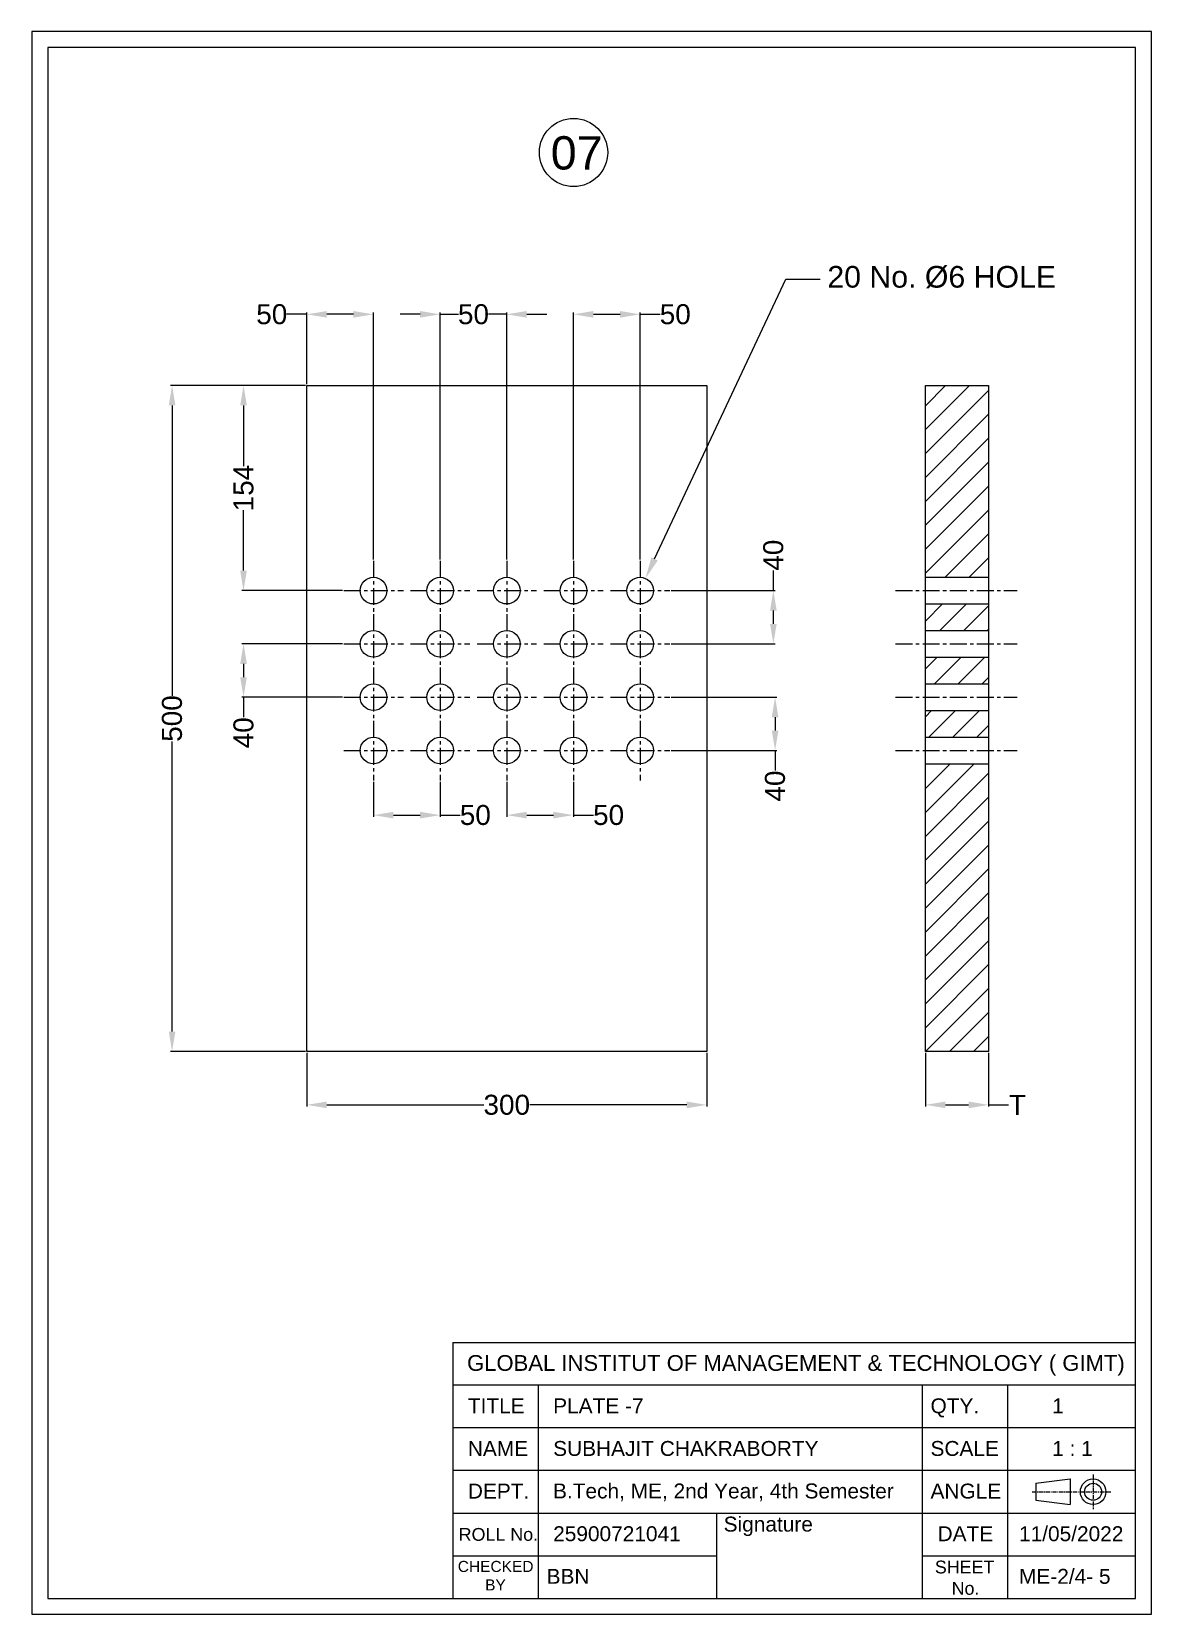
# Model space of a CAD drawing. Header units: millimetres. Extents: x 215 to 15965, y -6575 to 857.
# Drawn here: x 10127 to 10967, y -6526 to -5338 of the extents above; entities that cross this region are included whole.
import ezdxf
from ezdxf import colors
from ezdxf.entities.mleader import LeaderData, LeaderLine
from ezdxf.math import Vec2, Vec3

# ---------------------------------------------------------------- set-up
doc = ezdxf.new("R2010")
doc.units = ezdxf.units.MM
doc.linetypes.add('CENTER', pattern=[50.8, 31.75, -6.35, 6.35, -6.35])
doc.styles.get("Standard").update_dxf_attribs({"font": 'arial.ttf'})
doc.dimstyles.new('BIJU SP. D-LINE', dxfattribs={"dimtxt": 6, "dimasz": 5.5, "dimexe": 1.25, "dimexo": 1, "dimtad": 0, "dimdec": 0, "dimdsep": 46, "dimtxsty": 'Standard', "dimcen": 2.5, "dimclrd": 200, "dimclre": 200, "dimclrt": 256, "dimadec": 0, "dimazin": 0, "dimtm": 1e-09, "dimtfac": 1, "dimtdec": 0, "dimtmove": 0, "dimatfit": 3, "dimfxl": 0, "dimlwd": 13, "dimlwe": 13, "dimarcsym": 0})

msp = doc.modelspace()

# ---------------------------------------------------------------- texts
at = {"attachment_point": 1}
for s, width, insert, char_height in [('07', 42.736, (10516.1, -5416.9), 25), ('20 No. %%C6 HOLE', 277.891, (10723.6, -5514.3), 16.25)]:
    msp.add_mtext_dynamic_manual_height_columns(s, width=width, gutter_width=12.5, heights=[0], dxfattribs=dict(at, insert=insert, char_height=char_height))

# ---------------------------------------------------------------- blocks, each defined once
blk = doc.blocks.new('A$C68CB23D7')
for p, q in [((304, 192), (304, 0)), ((304, 192), (816, 192)), ((816, 0), (816, 192)), ((816, 160), (304, 160)), ((368, 160), (368, 0)), ((656, 160), (656, 0)), ((720, 160), (720, 0)), ((816, 128), (304, 128)), ((816, 96), (304, 96)), ((741.4, 86.4), (767, 89.6)), ((741.4, 86.4), (741.4, 73.6)), ((767, 89.6), (767, 70.4)), ((741.4, 73.6), (767, 70.4)), ((304, 64), (816, 64)), ((502.1, 0), (502.1, 64)), ((304, 32), (502.1, 32)), ((656, 32), (816, 32)), ((304, 0), (816, 0))]:
    blk.add_line(p, q)
at = {"color": 6, "linetype": 'CENTER', "lineweight": 13, "ltscale": 0.1}
for p, q in [((784.3, 93), (784.3, 67)), ((738.5, 80), (797.8, 80))]:
    blk.add_line(p, q, dxfattribs=at)
at = {"color": 0}
for points in [[(-12, -12), (828, -12), (828, 1176), (-12, 1176)], [(0, 0), (816, 0), (816, 1164), (0, 1164)]]:
    blk.add_lwpolyline(points, close=True, dxfattribs=at)
for radius in [9.6, 6.4]:
    blk.add_circle((784.3, 80), radius)
at = {"attachment_point": 1}
for s, width, insert, char_height in [('GLOBAL INSTITUT OF MANAGEMENT & TECHNOLOGY ( GIMT)', 597.904, (314.6, 182.6), 11.84), ('TITLE', 160, (315.2, 150.1), 11.2), ('PLATE -7', 95.926, (379.2, 150.1), 11.2), ('QTY.', 160, (662.3, 150.1), 11.2), ('1', 160, (753.6, 150.1), 11.2), ('NAME', 160, (315.2, 118.1), 11.2), ('SUBHAJIT CHAKRABORTY', 471.098, (379.2, 118.1), 11.2), ('SCALE', 160, (662.3, 118.1), 11.2), ('1 : 1', 160, (753.6, 118.1), 11.2), ('DEPT.', 160, (315.2, 86.1), 11.2), ('B.Tech, ME, 2nd Year, 4th Semester ', 499.147, (379.1, 86.2), 11.2), ('ANGLE', 160, (662.3, 86.1), 11.2), ('Signature ', 160, (507.1, 61.3), 11.2), ('ROLL No.', 160, (308.3, 52.8), 9.6), ('25900721041', 160, (379.2, 54.1), 11.2), ('DATE', 160, (667.6, 54.1), 11.2), ('11/05/2022', 160, (728.7, 54.1), 11.2), ('\\pi-17.774;CHECKED\\P\\pi2.7621;BY', 20.087, (325.4, 28.1), 8.32), ('\\pi-14.14871,t110.65129;SHEET \\P\\pi-1.56917,t123.23083;No.', 15.544, (679.7, 28.3), 9.6), ('BBN', 160, (374.3, 22.1), 11.2), ('ME-2/4- 5', 160, (728.7, 22.1), 11.2)]:
    blk.add_mtext_dynamic_manual_height_columns(s, width=width, gutter_width=12.5, heights=[0], dxfattribs=dict(at, insert=insert, char_height=char_height))
blk = doc.blocks.new('*D593')
at = {"color": 200, "lineweight": 13, "transparency": 16777216}
for p, q in [((10332.1, -5604), (10284.4, -5604)), ((10285.6, -5619), (10285.6, -5664.6)), ((10285.6, -5743), (10285.6, -5697.5)), ((10359.8, -5758), (10284.4, -5758))]:
    blk.add_line(p, q, dxfattribs=at)
at = {"color": 200, "transparency": 16777216}
for points in [[(10283.1, -5619), (10288.1, -5619), (10285.6, -5604)], [(10283.1, -5743), (10288.1, -5743), (10285.6, -5758)]]:
    blk.add_solid(points, dxfattribs=at)
at = {"layer": 'Defpoints', "color": 0, "transparency": 16777216}
for p in [(10333.1, -5604), (10285.6, -5758), (10360.8, -5758)]:
    blk.add_point(p, dxfattribs=at)
at = {"transparency": 16777216, "insert": (10285.6, -5681), "char_height": 15, "attachment_point": 5, "rotation": 90}
blk.add_mtext('154', dxfattribs=at)
blk = doc.blocks.new('*D594')
at = {"color": 200, "lineweight": 13, "transparency": 16777216}
for p, q in [((10683.1, -5758), (10683.1, -5743)), ((10606.5, -5758), (10684.4, -5758)), ((10683.1, -5783), (10683.1, -5773)), ((10606.5, -5798), (10684.4, -5798))]:
    blk.add_line(p, q, dxfattribs=at)
at = {"color": 200, "transparency": 16777216}
for points in [[(10680.6, -5773), (10685.6, -5773), (10683.1, -5758)], [(10680.6, -5783), (10685.6, -5783), (10683.1, -5798)]]:
    blk.add_solid(points, dxfattribs=at)
at = {"layer": 'Defpoints', "color": 0, "transparency": 16777216}
for p in [(10605.5, -5758), (10605.5, -5798), (10683.1, -5798)]:
    blk.add_point(p, dxfattribs=at)
at = {"transparency": 16777216, "insert": (10683.1, -5731.4), "char_height": 15, "attachment_point": 5, "rotation": 90}
blk.add_mtext('40', dxfattribs=at)
blk = doc.blocks.new('*D595')
at = {"color": 200, "lineweight": 13, "transparency": 16777216}
for p, q in [((10606.5, -5838), (10685.6, -5838)), ((10684.4, -5853), (10684.4, -5863)), ((10606.5, -5878), (10685.6, -5878)), ((10684.4, -5878), (10684.4, -5893))]:
    blk.add_line(p, q, dxfattribs=at)
at = {"color": 200, "transparency": 16777216}
for points in [[(10681.9, -5853), (10686.9, -5853), (10684.4, -5838)], [(10681.9, -5863), (10686.9, -5863), (10684.4, -5878)]]:
    blk.add_solid(points, dxfattribs=at)
at = {"layer": 'Defpoints', "color": 0, "transparency": 16777216}
for p in [(10605.5, -5838), (10605.5, -5878), (10684.4, -5878)]:
    blk.add_point(p, dxfattribs=at)
at = {"transparency": 16777216, "insert": (10684.4, -5904.7), "char_height": 15, "attachment_point": 5, "rotation": 90}
blk.add_mtext('40', dxfattribs=at)
blk = doc.blocks.new('*D596')
at = {"color": 200, "lineweight": 13, "transparency": 16777216}
for p, q in [((10333.1, -5550.6), (10318.1, -5550.6)), ((10333.1, -5603), (10333.1, -5549.3)), ((10368.1, -5550.6), (10348.1, -5550.6)), ((10383.1, -5734.7), (10383.1, -5549.3))]:
    blk.add_line(p, q, dxfattribs=at)
at = {"color": 200, "transparency": 16777216}
for points in [[(10348.1, -5548.1), (10348.1, -5553.1), (10333.1, -5550.6)], [(10368.1, -5548.1), (10368.1, -5553.1), (10383.1, -5550.6)]]:
    blk.add_solid(points, dxfattribs=at)
at = {"layer": 'Defpoints', "color": 0, "transparency": 16777216}
for p in [(10383.1, -5550.6), (10333.1, -5604), (10383.1, -5735.7)]:
    blk.add_point(p, dxfattribs=at)
at = {"transparency": 16777216, "insert": (10306.8, -5550.6), "char_height": 15, "attachment_point": 5}
blk.add_mtext('50', dxfattribs=at)
blk = doc.blocks.new('*D597')
at = {"color": 200, "lineweight": 13, "transparency": 16777216}
for p, q in [((10418.1, -5550.6), (10403.1, -5550.6)), ((10433.1, -5734.7), (10433.1, -5549.3)), ((10433.1, -5550.6), (10446.8, -5550.6)), ((10483.1, -5550.6), (10469.5, -5550.6)), ((10483.1, -5734.7), (10483.1, -5549.3)), ((10498.1, -5550.6), (10513.1, -5550.6))]:
    blk.add_line(p, q, dxfattribs=at)
at = {"color": 200, "transparency": 16777216}
for points in [[(10418.1, -5548.1), (10418.1, -5553.1), (10433.1, -5550.6)], [(10498.1, -5548.1), (10498.1, -5553.1), (10483.1, -5550.6)]]:
    blk.add_solid(points, dxfattribs=at)
at = {"layer": 'Defpoints', "color": 0, "transparency": 16777216}
for p in [(10483.1, -5550.6), (10433.1, -5735.7), (10483.1, -5735.7)]:
    blk.add_point(p, dxfattribs=at)
at = {"transparency": 16777216, "insert": (10458.1, -5550.6), "char_height": 15, "attachment_point": 5}
blk.add_mtext('50', dxfattribs=at)
blk = doc.blocks.new('*D598')
at = {"color": 200, "lineweight": 13, "transparency": 16777216}
for p, q in [((10533.1, -5734.7), (10533.1, -5549.3)), ((10548.1, -5550.6), (10568.1, -5550.6)), ((10583.1, -5734.7), (10583.1, -5549.3)), ((10583.1, -5550.6), (10598.1, -5550.6))]:
    blk.add_line(p, q, dxfattribs=at)
at = {"color": 200, "transparency": 16777216}
for points in [[(10548.1, -5548.1), (10548.1, -5553.1), (10533.1, -5550.6)], [(10568.1, -5548.1), (10568.1, -5553.1), (10583.1, -5550.6)]]:
    blk.add_solid(points, dxfattribs=at)
at = {"layer": 'Defpoints', "color": 0, "transparency": 16777216}
for p in [(10583.1, -5550.6), (10533.1, -5735.7), (10583.1, -5735.7)]:
    blk.add_point(p, dxfattribs=at)
at = {"transparency": 16777216, "insert": (10609.5, -5550.6), "char_height": 15, "attachment_point": 5}
blk.add_mtext('50', dxfattribs=at)
blk = doc.blocks.new('*D599')
at = {"color": 200, "lineweight": 13, "transparency": 16777216}
for p, q in [((10333.1, -6105), (10333.1, -6145.3)), ((10633.1, -6105), (10633.1, -6145.3)), ((10348.1, -6144), (10466, -6144)), ((10618.1, -6144), (10500.3, -6144))]:
    blk.add_line(p, q, dxfattribs=at)
at = {"color": 200, "transparency": 16777216}
for points in [[(10348.1, -6141.5), (10348.1, -6146.5), (10333.1, -6144)], [(10618.1, -6141.5), (10618.1, -6146.5), (10633.1, -6144)]]:
    blk.add_solid(points, dxfattribs=at)
at = {"layer": 'Defpoints', "color": 0, "transparency": 16777216}
for p in [(10333.1, -6104), (10633.1, -6104), (10633.1, -6144)]:
    blk.add_point(p, dxfattribs=at)
at = {"transparency": 16777216, "insert": (10483.1, -6144), "char_height": 15, "attachment_point": 5}
blk.add_mtext('300', dxfattribs=at)
blk = doc.blocks.new('*D600')
at = {"color": 200, "lineweight": 13, "transparency": 16777216}
for p, q in [((10332.1, -5604), (10230.7, -5604)), ((10232, -5619), (10232, -5836.9)), ((10232, -6089), (10232, -5871.2)), ((10332.1, -6104), (10230.7, -6104))]:
    blk.add_line(p, q, dxfattribs=at)
at = {"color": 200, "transparency": 16777216}
for points in [[(10229.5, -5619), (10234.5, -5619), (10232, -5604)], [(10229.5, -6089), (10234.5, -6089), (10232, -6104)]]:
    blk.add_solid(points, dxfattribs=at)
at = {"layer": 'Defpoints', "color": 0, "transparency": 16777216}
for p in [(10333.1, -5604), (10232, -6104), (10333.1, -6104)]:
    blk.add_point(p, dxfattribs=at)
at = {"transparency": 16777216, "insert": (10232, -5854), "char_height": 15, "attachment_point": 5, "rotation": 90}
blk.add_mtext('500', dxfattribs=at)
blk = doc.blocks.new('*D601')
at = {"color": 200, "lineweight": 13, "transparency": 16777216}
for p, q in [((10383.1, -5901.4), (10383.1, -5927.8)), ((10433.1, -5901.4), (10433.1, -5927.8)), ((10398.1, -5926.5), (10418.1, -5926.5)), ((10433.1, -5926.5), (10448.1, -5926.5))]:
    blk.add_line(p, q, dxfattribs=at)
at = {"color": 200, "transparency": 16777216}
for points in [[(10398.1, -5924), (10398.1, -5929), (10383.1, -5926.5)], [(10418.1, -5924), (10418.1, -5929), (10433.1, -5926.5)]]:
    blk.add_solid(points, dxfattribs=at)
at = {"layer": 'Defpoints', "color": 0, "transparency": 16777216}
for p in [(10383.1, -5900.4), (10433.1, -5900.4), (10433.1, -5926.5)]:
    blk.add_point(p, dxfattribs=at)
at = {"transparency": 16777216, "insert": (10459.5, -5926.5), "char_height": 15, "attachment_point": 5}
blk.add_mtext('50', dxfattribs=at)
blk = doc.blocks.new('*D602')
at = {"color": 200, "lineweight": 13, "transparency": 16777216}
for p, q in [((10483.1, -5901.4), (10483.1, -5927.8)), ((10533.1, -5901.4), (10533.1, -5927.8)), ((10498.1, -5926.5), (10518.1, -5926.5)), ((10533.1, -5926.5), (10548.1, -5926.5))]:
    blk.add_line(p, q, dxfattribs=at)
at = {"color": 200, "transparency": 16777216}
for points in [[(10498.1, -5924), (10498.1, -5929), (10483.1, -5926.5)], [(10518.1, -5924), (10518.1, -5929), (10533.1, -5926.5)]]:
    blk.add_solid(points, dxfattribs=at)
at = {"layer": 'Defpoints', "color": 0, "transparency": 16777216}
for p in [(10483.1, -5900.4), (10533.1, -5900.4), (10533.1, -5926.5)]:
    blk.add_point(p, dxfattribs=at)
at = {"transparency": 16777216, "insert": (10559.5, -5926.5), "char_height": 15, "attachment_point": 5}
blk.add_mtext('50', dxfattribs=at)
blk = doc.blocks.new('*D603')
at = {"color": 200, "lineweight": 13, "transparency": 16777216}
for p, q in [((10359.8, -5798), (10284.4, -5798)), ((10285.6, -5813), (10285.6, -5823)), ((10359.8, -5838), (10284.4, -5838)), ((10285.6, -5838), (10285.6, -5853))]:
    blk.add_line(p, q, dxfattribs=at)
at = {"color": 200, "transparency": 16777216}
for points in [[(10283.1, -5813), (10288.1, -5813), (10285.6, -5798)], [(10283.1, -5823), (10288.1, -5823), (10285.6, -5838)]]:
    blk.add_solid(points, dxfattribs=at)
at = {"layer": 'Defpoints', "color": 0, "transparency": 16777216}
for p in [(10360.8, -5798), (10285.6, -5838), (10360.8, -5838)]:
    blk.add_point(p, dxfattribs=at)
at = {"transparency": 16777216, "insert": (10285.6, -5864.7), "char_height": 15, "attachment_point": 5, "rotation": 90}
blk.add_mtext('40', dxfattribs=at)
blk = doc.blocks.new('*D604')
at = {"color": 200, "lineweight": 13, "transparency": 16777216}
for p, q in [((10797.2, -6105), (10797.2, -6145.3)), ((10844.6, -6105), (10844.6, -6145.3)), ((10812.2, -6144), (10829.6, -6144)), ((10844.6, -6144), (10859.6, -6144))]:
    blk.add_line(p, q, dxfattribs=at)
at = {"color": 200, "transparency": 16777216}
for points in [[(10812.2, -6141.5), (10812.2, -6146.5), (10797.2, -6144)], [(10829.6, -6141.5), (10829.6, -6146.5), (10844.6, -6144)]]:
    blk.add_solid(points, dxfattribs=at)
at = {"layer": 'Defpoints', "color": 0, "transparency": 16777216}
for p in [(10797.2, -6104), (10844.6, -6104), (10844.6, -6144)]:
    blk.add_point(p, dxfattribs=at)
at = {"transparency": 16777216, "insert": (10866.2, -6144), "char_height": 15, "attachment_point": 5}
blk.add_mtext('T', dxfattribs=at)

# ---------------------------------------------------------------- dimensions: what is measured, and where the dimension line sits
for base, p1, p2, picture, middle in [((10383.1, -5550.6), (10333.1, -5604), (10383.1, -5735.7), '*D596', (10306.8, -5550.6)), ((10483.1, -5550.6), (10433.1, -5735.7), (10483.1, -5735.7), '*D597', (10458.1, -5550.6))]:
    dim = msp.add_linear_dim(base=base, p1=p1, p2=p2, dimstyle='BIJU SP. D-LINE', override={"dimtxt": 15, "dimasz": 15})
    dim.commit()
    dim.dimension.update_dxf_attribs({"geometry": picture, "text_midpoint": middle, "dimtype": 160})
for base, p1, p2, picture, middle in [((10583.1, -5550.6), (10533.1, -5735.7), (10583.1, -5735.7), '*D598', (10609.5, -5550.6)), ((10433.1, -5926.5), (10383.1, -5900.4), (10433.1, -5900.4), '*D601', (10459.5, -5926.5)), ((10533.1, -5926.5), (10483.1, -5900.4), (10533.1, -5900.4), '*D602', (10559.5, -5926.5)), ((10633.1, -6144), (10333.1, -6104), (10633.1, -6104), '*D599', (10483.1, -6144))]:
    dim = msp.add_linear_dim(base=base, p1=p1, p2=p2, dimstyle='BIJU SP. D-LINE', override={"dimtxt": 15, "dimasz": 15})
    dim.commit()
    dim.dimension.update_dxf_attribs({"geometry": picture, "text_midpoint": middle})
for base, p1, p2, picture, middle in [((10232, -6104), (10333.1, -5604), (10333.1, -6104), '*D600', (10232, -5854)), ((10285.6, -5758), (10333.1, -5604), (10360.8, -5758), '*D593', (10285.6, -5681)), ((10285.6, -5838), (10360.8, -5798), (10360.8, -5838), '*D603', (10285.6, -5864.7)), ((10684.4, -5878), (10605.5, -5838), (10605.5, -5878), '*D595', (10684.4, -5904.7))]:
    dim = msp.add_linear_dim(base=base, p1=p1, p2=p2, angle=90, dimstyle='BIJU SP. D-LINE', override={"dimtxt": 15, "dimasz": 15})
    dim.commit()
    dim.dimension.update_dxf_attribs({"geometry": picture, "text_midpoint": middle})
dim = msp.add_linear_dim(base=(10683.1, -5798), p1=(10605.5, -5758), p2=(10605.5, -5798), angle=90, dimstyle='BIJU SP. D-LINE', override={"dimtxt": 15, "dimasz": 15})
dim.commit()
dim.dimension.update_dxf_attribs({"geometry": '*D594', "text_midpoint": (10683.1, -5731.4), "dimtype": 160})
dim = msp.add_linear_dim(base=(10844.6, -6144), p1=(10797.2, -6104), p2=(10844.6, -6104), text='T', dimstyle='BIJU SP. D-LINE', override={"dimtxt": 15, "dimasz": 15})
dim.commit()
dim.dimension.update_dxf_attribs({"geometry": '*D604', "text_midpoint": (10866.2, -6144), "dimtype": 160})

# ---------------------------------------------------------------- hatches: boundary and pattern name
at = {"true_color": 0x58ba48}
h = msp.add_hatch(dxfattribs=at)
h.set_pattern_fill('ANSI31', color=85, scale=4)
h.set_pattern_definition([(45, (-250.99, 0), (-8.980256, 8.980256), [])])
h.paths.add_polyline_path([(10844.6, -5604), (10797.2, -5604), (10797.2, -5748), (10844.6, -5748)])
h.paths.add_polyline_path([(10844.6, -5788), (10844.6, -5768), (10797.2, -5768), (10797.2, -5788)])
h.paths.add_polyline_path([(10844.6, -5828), (10844.6, -5808), (10797.2, -5808), (10797.2, -5828)])
h.paths.add_polyline_path([(10844.6, -5868), (10844.6, -5848), (10797.2, -5848), (10797.2, -5868)])
h.paths.add_polyline_path([(10844.6, -5888), (10797.2, -5888), (10797.2, -6104), (10844.6, -6104)])

# ---------------------------------------------------------------- linework, layer by layer
for p, q in [((10333.1, -5604), (10633.1, -5604)), ((10333.1, -6104), (10333.1, -5604)), ((10633.1, -5604), (10633.1, -6104)), ((10797.2, -6104), (10797.2, -5604)), ((10797.2, -5604), (10844.6, -5604)), ((10844.6, -5604), (10844.6, -6104)), ((10797.2, -5748), (10844.6, -5748)), ((10797.2, -5768), (10844.6, -5768)), ((10797.2, -5788), (10844.6, -5788)), ((10797.2, -5808), (10844.6, -5808)), ((10797.2, -5828), (10844.6, -5828)), ((10797.2, -5848), (10844.6, -5848)), ((10797.2, -5868), (10844.6, -5868)), ((10797.2, -5888), (10844.6, -5888)), ((10633.1, -6104), (10333.1, -6104)), ((10844.6, -6104), (10797.2, -6104))]:
    msp.add_line(p, q)
at = {"color": 1, "linetype": 'CENTER', "ltscale": 0.4}
for p, q in [((10383.1, -5735.7), (10383.1, -5780.4)), ((10433.1, -5735.7), (10433.1, -5780.4)), ((10483.1, -5735.7), (10483.1, -5780.4)), ((10533.1, -5735.7), (10533.1, -5780.4)), ((10583.1, -5735.7), (10583.1, -5780.4)), ((10360.8, -5758), (10405.5, -5758)), ((10410.8, -5758), (10455.5, -5758)), ((10460.8, -5758), (10505.5, -5758)), ((10510.8, -5758), (10555.5, -5758)), ((10560.8, -5758), (10605.5, -5758)), ((10774.8, -5758), (10866.1, -5758)), ((10383.1, -5775.7), (10383.1, -5820.4)), ((10433.1, -5775.7), (10433.1, -5820.4)), ((10483.1, -5775.7), (10483.1, -5820.4)), ((10533.1, -5775.7), (10533.1, -5820.4)), ((10583.1, -5775.7), (10583.1, -5820.4)), ((10360.8, -5798), (10405.5, -5798)), ((10410.8, -5798), (10455.5, -5798)), ((10460.8, -5798), (10505.5, -5798)), ((10510.8, -5798), (10555.5, -5798)), ((10560.8, -5798), (10605.5, -5798)), ((10774.8, -5798), (10866.1, -5798)), ((10383.1, -5815.7), (10383.1, -5860.4)), ((10433.1, -5815.7), (10433.1, -5860.4)), ((10483.1, -5815.7), (10483.1, -5860.4)), ((10533.1, -5815.7), (10533.1, -5860.4)), ((10583.1, -5815.7), (10583.1, -5860.4)), ((10360.8, -5838), (10405.5, -5838)), ((10410.8, -5838), (10455.5, -5838)), ((10460.8, -5838), (10505.5, -5838)), ((10510.8, -5838), (10555.5, -5838)), ((10560.8, -5838), (10605.5, -5838)), ((10774.8, -5838), (10866.1, -5838)), ((10383.1, -5855.7), (10383.1, -5900.4)), ((10433.1, -5855.7), (10433.1, -5900.4)), ((10483.1, -5855.7), (10483.1, -5900.4)), ((10533.1, -5855.7), (10533.1, -5900.4)), ((10583.1, -5855.7), (10583.1, -5900.4)), ((10360.8, -5878), (10405.5, -5878)), ((10410.8, -5878), (10455.5, -5878)), ((10460.8, -5878), (10505.5, -5878)), ((10510.8, -5878), (10555.5, -5878)), ((10560.8, -5878), (10605.5, -5878)), ((10774.8, -5878), (10866.1, -5878))]:
    msp.add_line(p, q, dxfattribs=at)
for centre, radius in [((10533.2, -5429.1), 25.6), ((10383.1, -5758), 10), ((10433.1, -5758), 10), ((10483.1, -5758), 10), ((10533.1, -5758), 10), ((10583.1, -5758), 10), ((10383.1, -5798), 10), ((10433.1, -5798), 10), ((10483.1, -5798), 10), ((10533.1, -5798), 10), ((10583.1, -5798), 10), ((10383.1, -5838), 10), ((10433.1, -5838), 10), ((10483.1, -5838), 10), ((10533.1, -5838), 10), ((10583.1, -5838), 10), ((10383.1, -5878), 10), ((10433.1, -5878), 10), ((10483.1, -5878), 10), ((10533.1, -5878), 10), ((10583.1, -5878), 10)]:
    msp.add_circle(centre, radius)

# ---------------------------------------------------------------- block references
msp.add_blockref('A$C68CB23D7', (10138.7, -6514.4))

msp.set_redraw_order([(e.dxf.handle, doc.entitydb.next_handle()) for e in msp.query("TEXT MTEXT ATTDEF DIMENSION ARC_DIMENSION")])  # texts and dimensions are drawn at this point

# ---------------------------------------------------------------- leaders
ml = msp.add_multileader_mtext('Standard')
ml.set_content('', color=256)
ml.set_leader_properties(color=6)
ml.build(insert=Vec2(0, 0))
ml.multileader.update_dxf_attribs({"arrow_head_size": 16.2})
ctx = ml.context
ctx.base_point, ctx.char_height, ctx.arrow_head_size, ctx.landing_gap_size, ctx.plane_origin = Vec3(10718.1, -5524.3), 2.6, 16.2, 1.3, Vec3(10552, -5599.9)
notes = []
notes.append((ctx, [(0, (1, 1, 0), (10692.4, -5524.3), (1, 0), 25.7, [(0, [(10587.1, -5748.9)], 0, [])])]))
ctx.mtext.insert, ctx.mtext.flow_direction = Vec3(10719.4, -5523), 5
for ctx, leaders in notes:
    for number, flags, end, landing, length, lines in leaders:
        leader = LeaderData()
        leader.index, (leader.has_last_leader_line, leader.has_dogleg_vector, leader.attachment_direction) = number, flags
        leader.last_leader_point, leader.dogleg_vector, leader.dogleg_length = Vec3(end), Vec3(landing), length
        for number, points, colour, breaks in lines:
            line = LeaderLine()
            line.index, line.vertices, line.color, line.breaks = number, Vec3.list(points), colors.encode_raw_color(colour), breaks
            leader.lines.append(line)
        ctx.leaders.append(leader)

doc.saveas('drawing.dxf')
